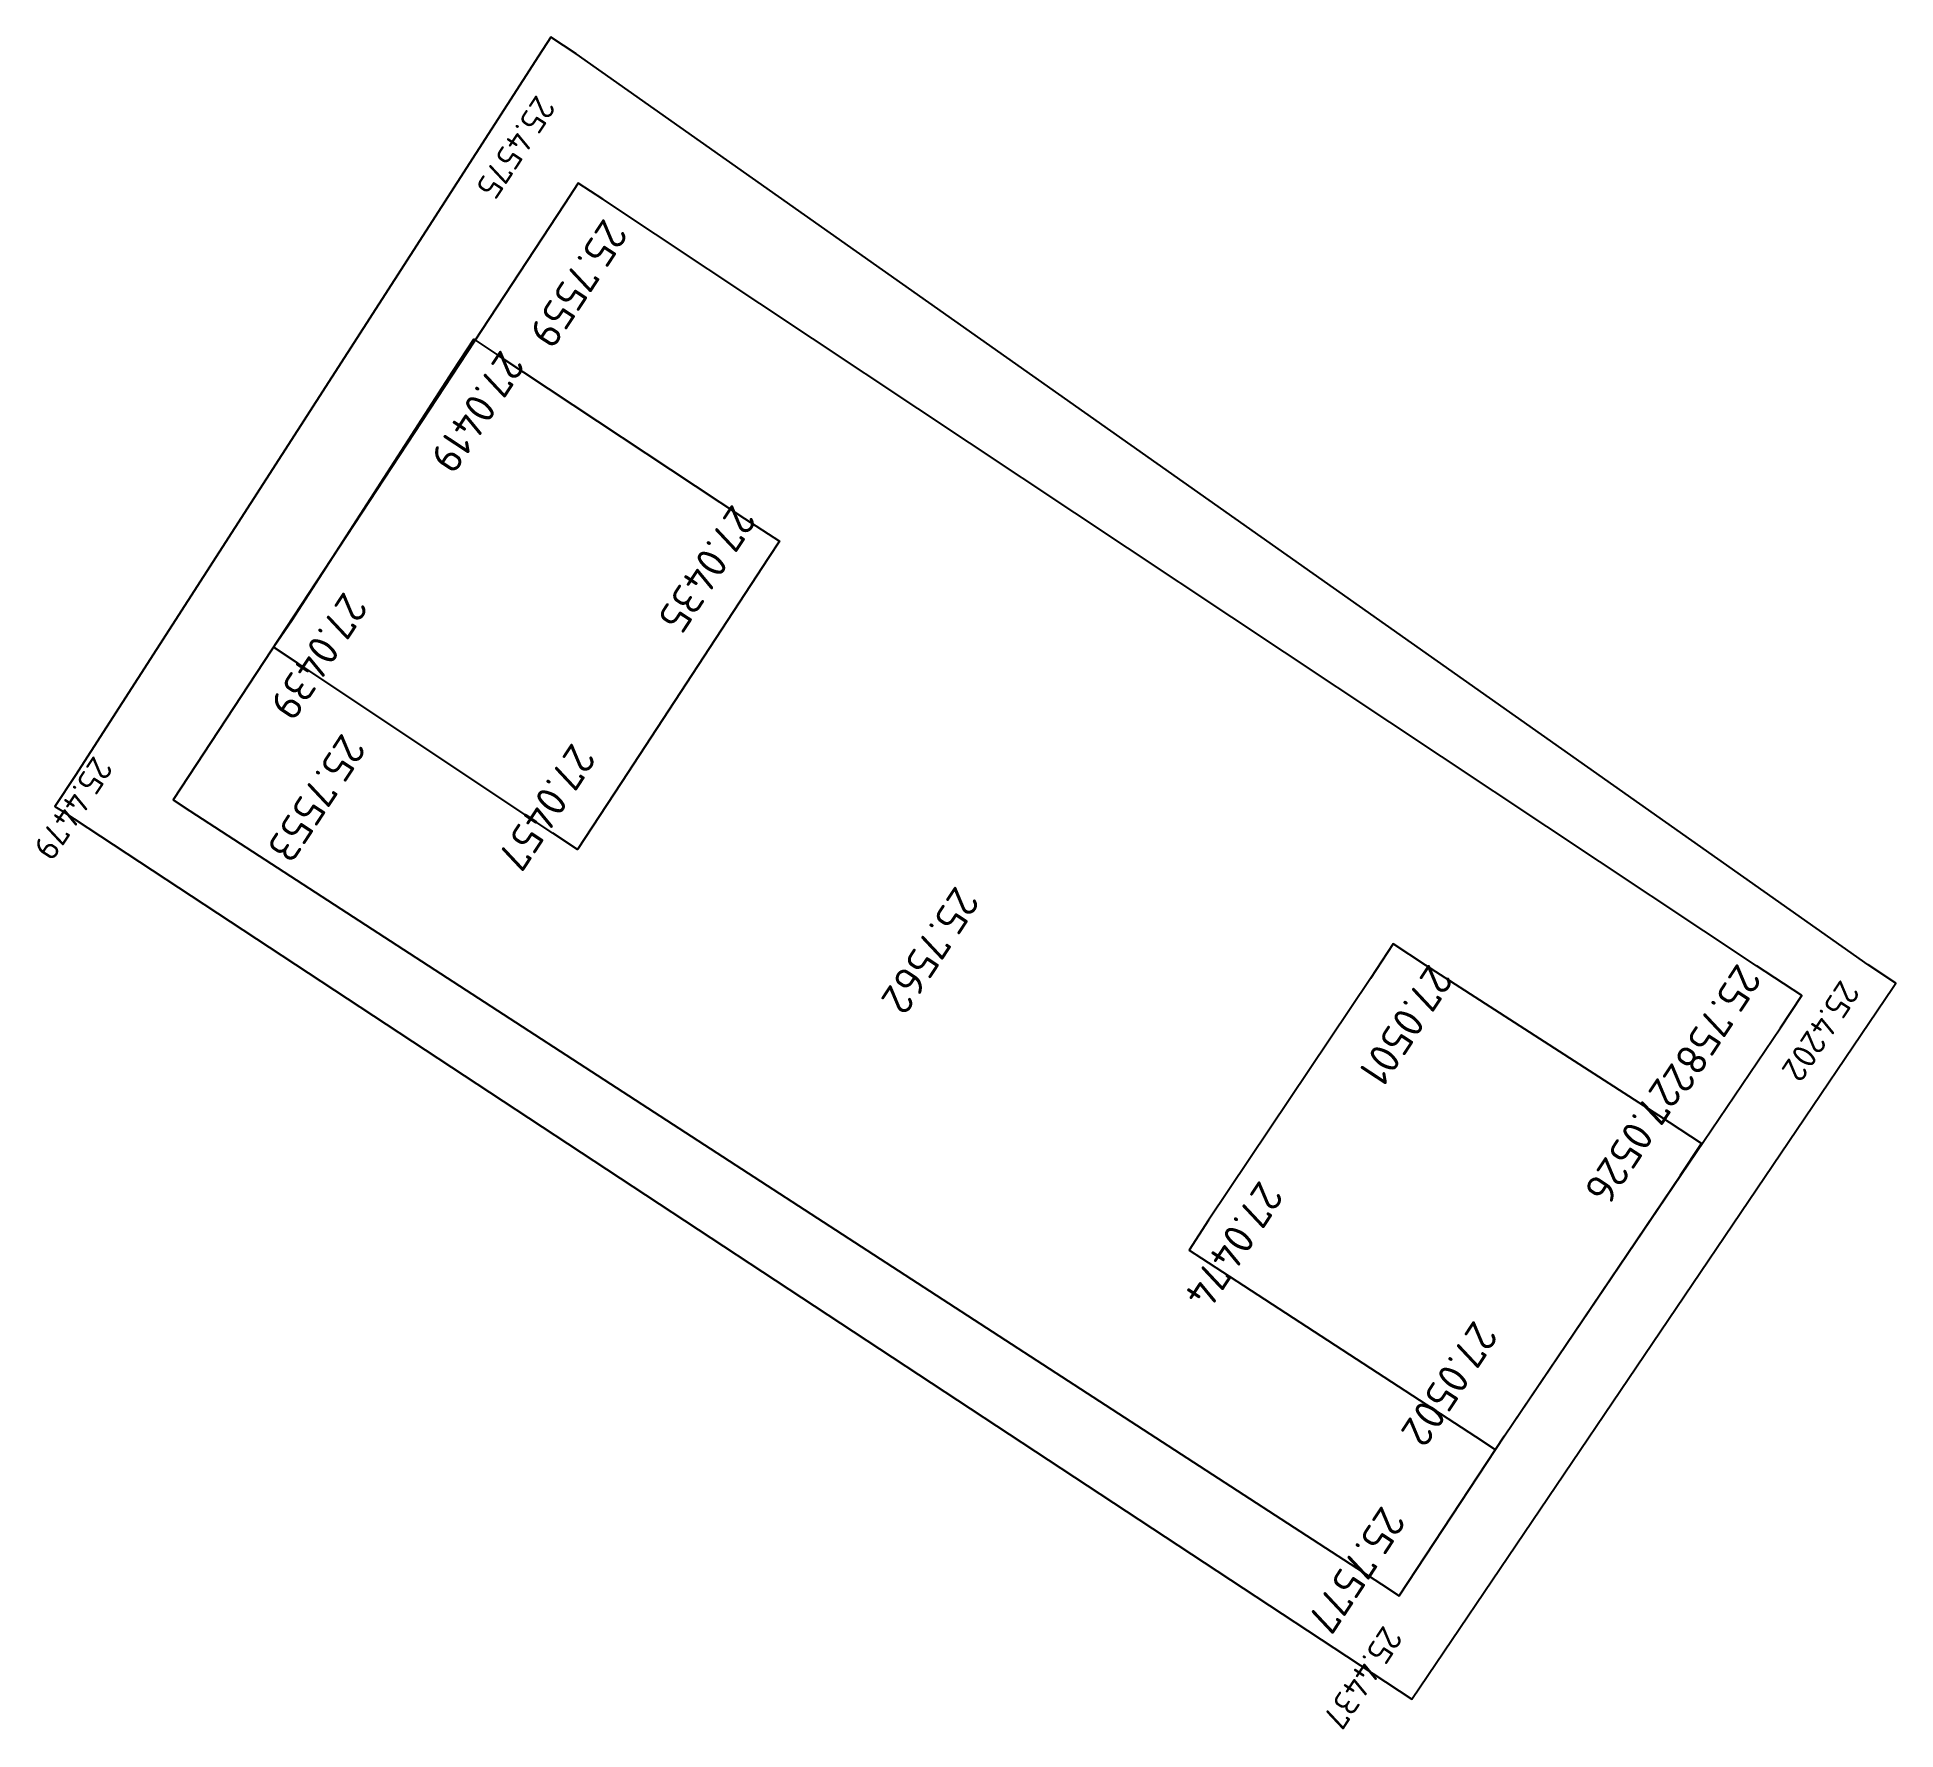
# Model space of a CAD drawing. Header units: millimetres. Extents: x 3214760 to 3224023, y 538957 to 542465.
# Drawn here: x 3221930.1 to 3221933.144, y 541128.753 to 541131.526 of the extents above; entities that cross this region are included whole.
import ezdxf

# ---------------------------------------------------------------- set-up
doc = ezdxf.new("R2010")
doc.units = ezdxf.units.MM
doc.layers.add('Отметки фундамента', color=7, linetype='Continuous')
doc.layers.add('Фундамент', color=7, linetype='Continuous')
doc.styles.add('СПДС', font='isocpeur.ttf')

msp = doc.modelspace()

# ---------------------------------------------------------------- texts
at = {"layer": 'Отметки фундамента', "color": 2, "style": 'СПДС'}
for s, height, p in [('25.4575', 0.04, (3221930.9177, 541131.4338, 53.8035)), ('25.7559', 0.05, (3221931.0282, 541131.2318, 54.1019)), ('27.0419', 0.05, (3221930.8594, 541131.0165, 55.3879)), ('27.0435', 0.05, (3221931.2386, 541130.7635, 55.3895)), ('27.0439', 0.05, (3221930.6025, 541130.6203, 55.3899)), ('25.7553', 0.05, (3221930.5993, 541130.3885, 54.1013)), ('27.0457', 0.05, (3221930.9761, 541130.3727, 55.3917)), ('25.4479', 0.04, (3221930.1927, 541130.3512, 53.7939)), ('25.7562', 0.05, (3221931.6042, 541130.1384, 55.5855)), ('27.0501', 0.05, (3221932.3798, 541130.0105, 55.3961)), ('25.7582', 0.05, (3221932.8849, 541130.0115, 54.1042)), ('25.4202', 0.04, (3221933.0537, 541129.9843, 53.7662)), ('27.0526', 0.05, (3221932.7546, 541129.8246, 55.3986)), ('27.0474', 0.05, (3221932.102, 541129.6558, 55.3934)), ('27.0502', 0.05, (3221932.4533, 541129.4268, 55.3962)), ('25.7577', 0.05, (3221932.3022, 541129.1229, 28.346)), ('25.4437', 0.04, (3221932.3049, 541128.9265, 28.3611))]:
    msp.add_text(s, height=height, rotation=236.6461, dxfattribs=at).set_placement(p)

# ---------------------------------------------------------------- linework, layer by layer
at = {"layer": 'Фундамент', "color": 2}
for points, elevation in [([(3221930.9822, 541131.4992), (3221930.941, 541131.5264), (3221930.9205, 541131.4952), (3221930.1617, 541130.3163), (3221930.1287, 541130.2663), (3221930.1394, 541130.2593), (3221932.3511, 541128.8035), (3221933.1391, 541129.9701), (3221933.1436, 541129.9769), (3221933.0984, 541130.0067), (3221930.9822, 541131.4992)], 53.7596), ([(3221931.0258, 541131.2609), (3221930.9858, 541131.2872), (3221930.963, 541131.2525), (3221930.3477, 541130.3154), (3221930.3225, 541130.277), (3221930.3497, 541130.259), (3221932.3011, 541128.9921), (3221932.3301, 541128.9731), (3221932.5025, 541129.235), (3221932.9547, 541129.9036), (3221932.9896, 541129.9566), (3221932.9156, 541130.0052), (3221931.0258, 541131.2609)], 54.059), ([(3221931.2974, 541130.6734), (3221931.0568, 541130.3051), (3221930.9847, 541130.1954), (3221930.9442, 541130.2221), (3221930.527, 541130.5004), (3221930.4868, 541130.5272), (3221930.5166, 541130.5708), (3221930.7805, 541130.9793), (3221930.8149, 541131.0315), (3221930.8559, 541131.0045), (3221931.2581, 541130.7381), (3221931.3152, 541130.7005), (3221931.2974, 541130.6734)], 55.402), ([(3221932.3735, 541130.0062), (3221932.3206, 541130.041), (3221932.2834, 541129.9845), (3221932.0182, 541129.5883), (3221931.9861, 541129.5395), (3221932.0067, 541129.5259), (3221932.4551, 541129.2339), (3221932.4875, 541129.2128), (3221932.5025, 541129.235), (3221932.7908, 541129.6619), (3221932.8251, 541129.714), (3221932.7556, 541129.7598), (3221932.3735, 541130.0062)], 55.3514)]:
    msp.add_lwpolyline(points, dxfattribs=dict(at, elevation=elevation))

msp.set_redraw_order([(e.dxf.handle, doc.entitydb.next_handle()) for e in msp.query("TEXT MTEXT ATTDEF DIMENSION ARC_DIMENSION")])  # texts and dimensions are drawn at this point

doc.saveas('drawing.dxf')
